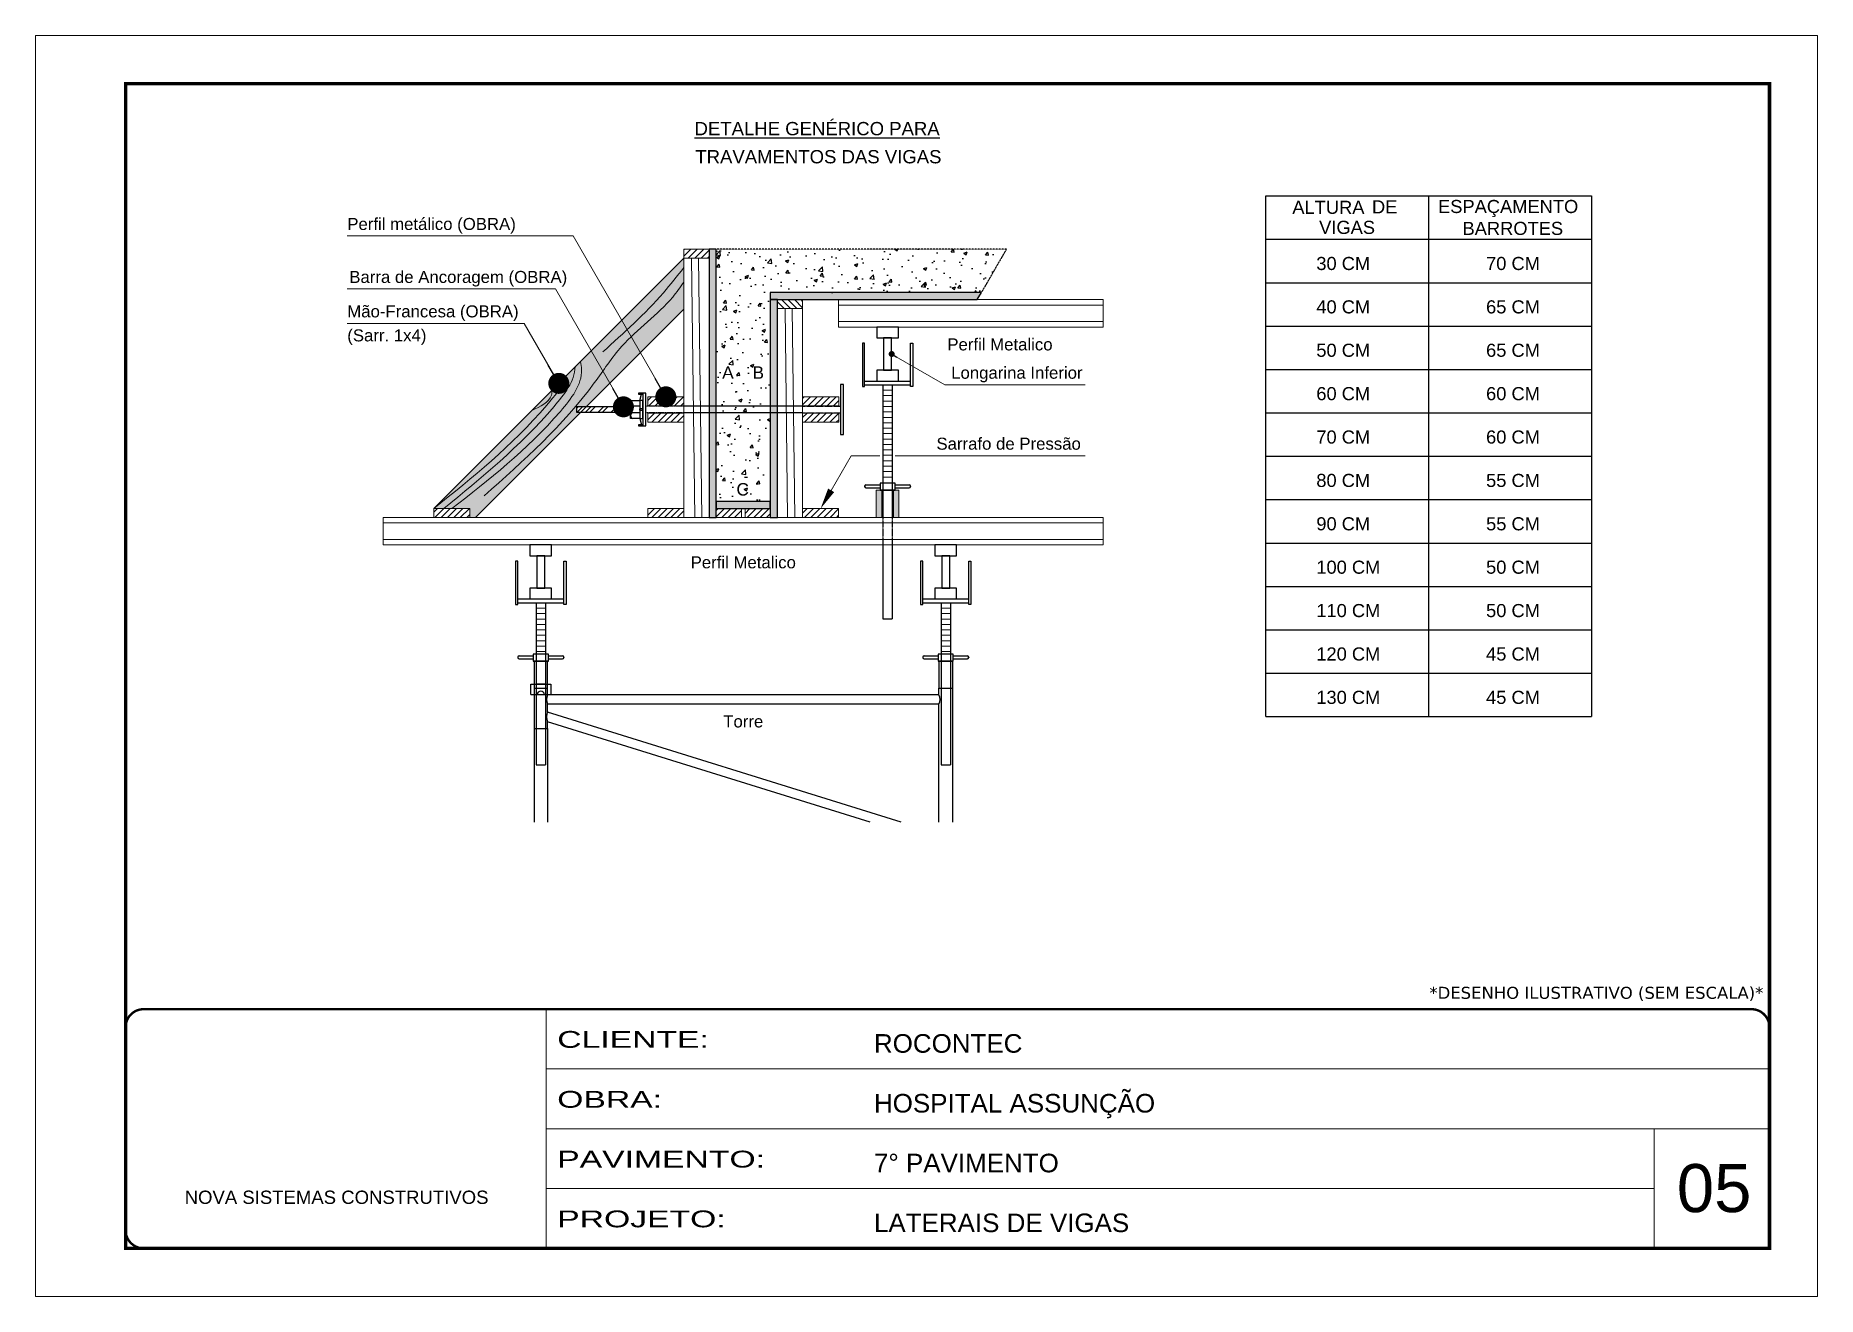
# Model space of a CAD drawing. Extents: x -20960 to -5926, y -2106 to 21915.
# Drawn here: x -12207 to -10722, y 19717 to 20767 of the extents above; entities that cross this region are included whole.
import ezdxf
from ezdxf.enums import TextEntityAlignment as Align

# ---------------------------------------------------------------- set-up
doc = ezdxf.new("R2010")
doc.units = 0
for name, pattern in [('CONTINUO', [0]), ('DASHED', [0.75, 0.5, -0.25]), ('HIDDEN', [0.375, 0.25, -0.125])]:
    doc.linetypes.add(name, pattern=pattern)
for name, color, linetype in [('BARRA DE ANCORAGEM', 251, 'Continuous'), ('COTA', 241, 'Continuous'), ('GARFOS', 7, 'Continuous')]:
    doc.layers.add(name, color=color, linetype=linetype)
for name, color, linetype, lineweight in [('CARIMBO', 255, 'Continuous', 9), ('Demarcação 1', 251, 'Continuous', 9), ('Escoras', 2, 'Continuous', 25), ('Folhas', 255, 'Continuous', 9), ('Forcador', 251, 'Continuous', 25), ('Hachura', 251, 'Continuous', 9), ('Madeira', 126, 'Continuous', 18), ('Perfil Metálico', 224, 'Continuous', 18), ('SARRAFO DE PRESSAO', 251, 'DASHED', 9)]:
    doc.layers.add(name, color=color, linetype=linetype, lineweight=lineweight)
doc.layers.add('Demarcação 2', color=7, linetype='Continuous', lineweight=9, true_color=0xe0e0e0)
doc.styles.add('ARIAL', font='arial.ttf')
doc.styles.get("Standard").update_dxf_attribs({"font": 'arial.ttf'})
doc.styles.add('stylellllll', font='verdana.ttf', dxfattribs={"height": 2})
doc.styles.add('Tecnologia', font='')
doc.styles.get('Tecnologia').set_extended_font_data('Forgotten Futurist')
doc.dimstyles.new('3x', dxfattribs={"dimtxt": 10, "dimasz": 5, "dimexe": 7, "dimexo": 5, "dimgap": 4, "dimtad": 1, "dimdec": 4, "dimlfac": 0.333333, "dimdsep": 46, "dimtxsty": 'Standard', "dimblk": 'DOT', "dimcen": 0.09, "dimclrd": 1, "dimclre": 1, "dimclrt": 2, "dimadec": 0, "dimazin": 2, "dimtfac": 1, "dimtdec": 4, "dimtmove": 0, "dimatfit": 3, "dimldrblk": 'DOT', "dimfxl": 1, "dimtolj": 1, "dimtzin": 0, "dimlwd": 9, "dimlwe": 9, "dimarcsym": 0})
pattern_1 = [(45, (-16947.7435, 26306.378), (-2.6516504, 2.6516504), [])]

msp = doc.modelspace()

# ---------------------------------------------------------------- texts
at = {"color": 0, "linetype": 'Continuous', "ltscale": 5, "style": 'ARIAL'}
for s, p in [('%%UDETALHE GENÉRICO PARA', (-11555.67, 20683.86)), ('TRAVAMENTOS DAS VIGAS', (-11554.6, 20660.47))]:
    msp.add_text(s, height=11.0592, dxfattribs=at).set_placement(p, align=Align.CENTER)
at = {"layer": 'CARIMBO', "style": 'ARIAL'}
for s, height, p in [('Perfil metálico (OBRA)', 10, (-11947.26, 20604.98)), ('Barra de Ancoragem (OBRA)', 10, (-11945.58, 20560.86)), ('Mão-Francesa (OBRA)', 10, (-11947.26, 20532.19)), ('Longarina Inferior', 10, (-11443.93, 20481.08)), ('Sarrafo de Pressão', 10, (-11456.21, 20421.97)), ('05', 40, (-10839.14, 19786.96))]:
    msp.add_text(s, height=height, dxfattribs=at).set_placement(p)
msp.add_text('(Sarr. 1x4)', height=10, dxfattribs=at).set_placement((-11947.26, 20522.19), align=Align.TOP_LEFT)
for s, p in [('Perfil Metalico', (-11403.28, 20509.67)), ('Perfil Metalico', (-11617.22, 20328.17)), ('Torre', (-11617.22, 20195.64))]:
    msp.add_text(s, height=10, dxfattribs=at).set_placement(p, align=Align.MIDDLE_CENTER)
at = {"layer": 'CARIMBO', "color": 0, "linetype": 'Continuous', "style": 'ARIAL'}
for s, p in [('A', (-11630.01, 20486.21)), ('B', (-11604.72, 20486.21)), ('C', (-11617.68, 20388.96))]:
    msp.add_text(s, height=10.37, dxfattribs=at).set_placement(p, align=Align.MIDDLE_CENTER)
at = {"layer": 'CARIMBO', "style": 'stylellllll'}
msp.add_text('*DESENHO ILUSTRATIVO (SEM ESCALA)*', height=10, dxfattribs=at).set_placement((-10767, 19964.63), align=Align.RIGHT)
at = {"layer": 'GARFOS', "color": 2, "ltscale": 1.5}
for s, height, p in [('ALTURA   ', 10.91, (-11159.6, 20618.38)), ('DE', 10.91, (-11093.21, 20618.77)), ('ESPAÇAMENTO', 10.9102, (-11038.15, 20619.08)), ('VIGAS', 10.91, (-11137.25, 20601.69)), ('BARROTES', 10.91, (-11017.75, 20600.84)), ('30 CM', 10.91, (-11139.61, 20571.61)), ('70 CM', 10.91, (-10998.13, 20571.61)), ('40 CM', 10.91, (-11139.61, 20535.48)), ('65 CM', 10.91, (-10998.13, 20535.48)), ('50 CM', 10.91, (-11139.61, 20499.34)), ('65 CM', 10.91, (-10998.13, 20499.34)), ('60 CM', 10.91, (-11139.61, 20463.21)), ('60 CM', 10.91, (-10998.13, 20463.21)), ('70 CM', 10.91, (-11139.61, 20427.07)), ('60 CM', 10.91, (-10998.13, 20427.07)), ('80 CM', 10.91, (-11139.61, 20390.93)), ('55 CM', 10.91, (-10998.13, 20390.93)), ('90 CM', 10.91, (-11139.61, 20354.8)), ('55 CM', 10.91, (-10998.13, 20354.8)), ('100 CM', 10.91, (-11139.61, 20318.66)), ('50 CM', 10.91, (-10998.13, 20318.66)), ('110 CM', 10.91, (-11139.61, 20282.53)), ('50 CM', 10.91, (-10998.13, 20282.53)), ('120 CM', 10.91, (-11139.61, 20246.39)), ('45 CM', 10.91, (-10998.13, 20246.39)), ('130 CM', 10.91, (-11139.61, 20210.25)), ('45 CM', 10.91, (-10998.13, 20210.25))]:
    msp.add_text(s, height=height, dxfattribs=at).set_placement(p)

# ---------------------------------------------------------------- blocks, each defined once
blk = doc.blocks.new('9999999999')
at = {"color": 30, "linetype": 'CONTINUO'}
for p, q in [((98564.6, 34230.2), (98564.6, 34429.4)), ((98564.6, 34379.6), (99584, 34379.6)), ((98564.6, 34329.8), (99488, 34329.8)), ((99584, 34329.8), (99488, 34329.8)), ((99488, 34329.8), (99488, 34230.2)), ((98564.6, 34280), (99488, 34280))]:
    blk.add_line(p, q, dxfattribs=at)
at = {"color": 30, "linetype": 'CONTINUO', "const_width": 2}
blk.add_lwpolyline([(99584, 34230.2), (99584, 34414.4, 0.414214), (99569, 34429.4), (98229, 34429.4, 0.414214), (98214, 34414.4), (98214, 34245.2, 0.414214), (98229, 34230.2), (99584, 34230.2)], format="xyb", dxfattribs=at)
at = {"layer": 'Folhas'}
blk.add_lwpolyline([(98139, 34190.2), (99624, 34190.2), (99624, 35240.2), (98139, 35240.2)], close=True, dxfattribs=at)
at = {"layer": 'Folhas', "color": 30, "const_width": 3}
blk.add_lwpolyline([(98214, 34230.2), (99584, 34230.2), (99584, 35200.2), (98214, 35200.2)], close=True, dxfattribs=at)
at = {"color": 7, "linetype": 'Continuous', "ltscale": 5, "style": 'ARIAL'}
for s, height, p in [('ROCONTEC', 15.48, (98837.7, 34393.1)), ('HOSPITAL ASSUNÇÃO', 15.483, (98837.7, 34343.3)), ('7° PAVIMENTO', 15.483, (98837.7, 34293.5)), ('NOVA SISTEMAS CONSTRUTIVOS', 11.059, (98263.2, 34267.2)), ('LATERAIS DE VIGAS', 15.483, (98837.7, 34243.7))]:
    blk.add_text(s, height=height, dxfattribs=at).set_placement(p)
at = {"layer": 'Folhas', "color": 7, "style": 'Tecnologia', "width": 1.5}
for s, p in [('CLIENTE:', (98573.7, 34397.2)), ('OBRA:', (98573.7, 34347.3)), ('PAVIMENTO:', (98573.7, 34297.5)), ('PROJETO:', (98573.7, 34247.7))]:
    blk.add_text(s, height=14, dxfattribs=at).set_placement(p)
blk = doc.blocks.new('HT20CT')
at = {"layer": 'Forcador'}
for points in [[(-4, 16), (-4, 20), (4, 20), (4, 16)], [(-1.5, 4), (-1.5, 16), (1.5, 16), (1.5, 4)], [(-4, 0), (-4, 4), (4, 4), (4, 0)]]:
    blk.add_lwpolyline(points, close=True, dxfattribs=at)
blk = doc.blocks.new('_Dot')
at = {"color": 0, "linetype": 'ByBlock', "lineweight": -2}
blk.add_line((-0.5, 0), (-1, 0), dxfattribs=at)
at = {"color": 0, "linetype": 'ByBlock', "const_width": 0.5}
blk.add_lwpolyline([(-0.25, 0, 1), (0.25, 0, 1)], format="xyb", close=True, dxfattribs=at)

# ---------------------------------------------------------------- hatches: boundary and pattern name
at = {"layer": 'COTA', "linetype": 'DASHED', "ltscale": 0.3}
h = msp.add_hatch(dxfattribs=at)
h.set_pattern_fill('AR-CONC', color=256, scale=4, style=0)
h.set_pattern_definition([(50, (-60306.738, 12636.036), (28.690407, -2.510085), [3, -33]), (355, (-60306.738, 12636.036), (-5.550053, 30.087685), [2.4, -26.4]), (100.4514, (-60304.347, 12635.827), (23.140375, 27.577582), [2.549608, -28.045684]), (46.1842, (-60306.738, 12644.036), (42.689642, -6.62076), [4.5, -49.5]), (96.6356, (-60303.18, 12643.485), (37.386508, 38.964715), [3.82441, -42.06852]), (351.1842, (-60306.74, 12644.036), (37.386478, 38.964744), [3.6, -39.6]), (21, (-60302.738, 12642.036), (23.876282, -16.104756), [3, -33]), (326, (-60302.738, 12642.036), (9.732613, 29.006002), [2.4, -26.4]), (71.4514, (-60300.748, 12640.694), (33.608905, 12.90122), [2.549608, -28.045684]), (37.5, (-60306.738, 12636.036), (0.4863942, 13.3157542), [0, -26.08, 0, -26.8, 0, -26.5]), (7.5, (-60306.738, 12636.036), (10.5227815, 15.7764685), [0, -15.28, 0, -25.48, 0, -10.1]), (327.5, (-60315.658, 12636.036), (21.3528974, -0.9021949), [0, -10, 0, -31.2, 0, -41.4]), (317.5, (-60319.658, 12636.036), (23.327447, 4.004199), [0, -13, 0, -20.72, 0, -29.4])])
h.paths.add_polyline_path([(-11639.72, 20588.96), (-11639.72, 20378.96), (-11594.72, 20378.96), (-11594.72, 20552.96), (-11418.73, 20552.96), (-11397.94, 20588.96)])
h.paths.add_polyline_path([(-11612.14, 20478.44), (-11597.3, 20478.44), (-11597.3, 20493.99), (-11612.14, 20493.99)], flags=24)
h.paths.add_polyline_path([(-11637.46, 20478.44), (-11622.57, 20478.44), (-11622.57, 20493.99), (-11637.46, 20493.99)], flags=24)
h.paths.add_polyline_path([(-11625.59, 20380.92), (-11609.77, 20380.92), (-11609.77, 20397), (-11625.59, 20397)], flags=24)
at = {"layer": 'Demarcação 1'}
for points in [[(-11639.72, 20588.96), (-11645.72, 20588.96), (-11645.72, 20365.46), (-11639.72, 20365.46)], [(-11418.73, 20552.96), (-11594.72, 20552.96), (-11594.72, 20546.96), (-11422.19, 20546.96)], [(-11588.72, 20546.96), (-11594.72, 20546.96), (-11594.72, 20365.46), (-11588.72, 20365.46)], [(-11594.72, 20378.96), (-11639.72, 20378.96), (-11639.72, 20372.96), (-11594.72, 20372.96)]]:
    msp.add_hatch(color=256, dxfattribs=at).paths.add_polyline_path(points)
at = {"layer": 'Demarcação 2'}
msp.add_hatch(color=256, dxfattribs=at).paths.add_polyline_path([(-11666.72, 20539.04), (-11666.72, 20581.46), (-11875.21, 20372.98), (-11845.14, 20372.98), (-11845.14, 20365.46), (-11840.3, 20365.46), (-11752.5, 20453.25), (-11756.18, 20453.25), (-11756.18, 20457.67), (-11748.09, 20457.67)])
at = {"layer": 'Hachura'}
h = msp.add_hatch(dxfattribs=at)
h.set_pattern_fill('ANSI31', color=256, scale=30, style=0)
h.set_pattern_definition(pattern_1)
h.paths.add_polyline_path([(-11666.72, 20588.96), (-11645.72, 20588.96), (-11645.72, 20581.46), (-11666.72, 20581.46)])
h = msp.add_hatch(dxfattribs=at)
h.set_pattern_fill('ANSI31', color=256, scale=30, style=0)
h.set_pattern_definition([(135, (-4105.8325, 24862.073), (2.6516504, 2.6516504), [])])
h.paths.add_polyline_path([(-11588.72, 20546.96), (-11567.72, 20546.96), (-11567.72, 20539.46), (-11588.72, 20539.46)])
h = msp.add_hatch(dxfattribs=at)
h.set_pattern_fill('ANSI31', color=256, scale=30, style=0)
h.set_pattern_definition(pattern_1)
h.paths.add_polyline_path([(-11666.72, 20458.47), (-11666.72, 20465.99), (-11696.79, 20465.99), (-11696.79, 20458.47)])
h = msp.add_hatch(dxfattribs=at)
h.set_pattern_fill('ANSI31', color=256, scale=30, style=0)
h.set_pattern_definition(pattern_1)
h.paths.add_polyline_path([(-11537.65, 20458.47), (-11537.65, 20465.99), (-11567.72, 20465.99), (-11567.72, 20458.47)])
h = msp.add_hatch(dxfattribs=at)
h.set_pattern_fill('ANSI32', color=256, scale=20, angle=90, style=0)
h.set_pattern_definition([(45, (-3099.6506, 11481.134), (5.303301, -5.303301), []), (45, (-3099.6506, 11484.669), (5.303301, -5.303301), [])])
h.paths.add_polyline_path([(-11756.18, 20453.25), (-11756.18, 20457.67), (-11711.18, 20457.67), (-11711.18, 20453.25)])
h = msp.add_hatch(dxfattribs=at)
h.set_pattern_fill('ANSI31', color=256, scale=30, style=0)
h.set_pattern_definition(pattern_1)
h.paths.add_polyline_path([(-11696.79, 20444.94), (-11666.72, 20444.94), (-11666.72, 20452.46), (-11696.79, 20452.46)])
h = msp.add_hatch(dxfattribs=at)
h.set_pattern_fill('ANSI31', color=256, scale=30, style=0)
h.set_pattern_definition(pattern_1)
h.paths.add_polyline_path([(-11567.72, 20444.94), (-11537.65, 20444.94), (-11537.65, 20452.46), (-11567.72, 20452.46)])
h = msp.add_hatch(dxfattribs=at)
h.set_pattern_fill('ANSI31', color=256, scale=30, style=0)
h.set_pattern_definition([(45, (-17126.159, 26213.371), (-2.6516504, 2.6516504), [])])
h.paths.add_polyline_path([(-11845.14, 20365.46), (-11845.14, 20372.98), (-11875.21, 20372.98), (-11875.21, 20365.46)])
h = msp.add_hatch(dxfattribs=at)
h.set_pattern_fill('ANSI31', color=256, scale=30, style=0)
h.set_pattern_definition(pattern_1)
h.paths.add_polyline_path([(-11696.72, 20365.46), (-11666.72, 20365.46), (-11666.72, 20372.96), (-11696.72, 20372.96)])
h = msp.add_hatch(dxfattribs=at)
h.set_pattern_fill('ANSI31', color=256, scale=30, style=0)
h.set_pattern_definition(pattern_1)
h.paths.add_polyline_path([(-11639.72, 20372.96), (-11618.72, 20372.96), (-11618.72, 20365.46), (-11639.72, 20365.46)])
h = msp.add_hatch(dxfattribs=at)
h.set_pattern_fill('ANSI31', color=256, scale=30, style=0)
h.set_pattern_definition(pattern_1)
h.paths.add_polyline_path([(-11594.72, 20365.46), (-11594.72, 20372.96), (-11615.72, 20372.96), (-11615.72, 20365.46)])
h = msp.add_hatch(dxfattribs=at)
h.set_pattern_fill('ANSI31', color=256, scale=30, style=0)
h.set_pattern_definition(pattern_1)
h.paths.add_polyline_path([(-11537.72, 20372.96), (-11567.72, 20372.96), (-11567.72, 20365.46), (-11537.72, 20365.46)])
at = {"layer": 'Perfil Metálico'}
for points in [[(-11506.36, 20365.46), (-11501.86, 20365.46), (-11501.86, 20388.26), (-11506.36, 20388.26)], [(-11491.99, 20365.46), (-11487.49, 20365.46), (-11487.49, 20388.26), (-11491.99, 20388.26)]]:
    msp.add_hatch(color=256, dxfattribs=at).paths.add_polyline_path(points)

# ---------------------------------------------------------------- linework, layer by layer
for points in [[(-11639.72, 20588.96), (-11645.72, 20588.96), (-11645.72, 20365.46), (-11639.72, 20365.46)], [(-11418.73, 20552.96), (-11594.72, 20552.96), (-11594.72, 20546.96), (-11422.19, 20546.96)], [(-11588.72, 20546.96), (-11594.72, 20546.96), (-11594.72, 20365.46), (-11588.72, 20365.46)], [(-11594.72, 20378.96), (-11639.72, 20378.96), (-11639.72, 20372.96), (-11594.72, 20372.96)]]:
    msp.add_lwpolyline(points, close=True)
at = {"layer": 'BARRA DE ANCORAGEM'}
for p, q in [((-11703.29, 20462.97), (-11702.13, 20468.28)), ((-11700.96, 20469.16), (-11700.96, 20441.77)), ((-11567.73, 20458.13), (-11666.72, 20458.13)), ((-11567.73, 20452.8), (-11666.72, 20452.8)), ((-11703.29, 20447.95), (-11702.13, 20442.65))]:
    msp.add_line(p, q, dxfattribs=at)
at = {"layer": 'BARRA DE ANCORAGEM', "linetype": 'HIDDEN'}
for p, q in [((-11666.72, 20458.13), (-11698.29, 20458.13)), ((-11666.72, 20452.8), (-11698.29, 20452.8)), ((-11567.73, 20458.13), (-11536.15, 20458.13)), ((-11567.73, 20452.8), (-11536.15, 20452.8))]:
    msp.add_line(p, q, dxfattribs=at)
at = {"layer": 'BARRA DE ANCORAGEM', "flags": 128}
for points in [[(-11700.96, 20469.16), (-11704.52, 20469.16), (-11704.52, 20468.28), (-11700.96, 20468.28)], [(-11698.29, 20441.77), (-11698.29, 20469.16), (-11700.96, 20469.16), (-11700.96, 20441.77)], [(-11533.75, 20434.66), (-11533.75, 20476.27), (-11536.15, 20476.27), (-11536.15, 20434.66)], [(-11711.18, 20457.67), (-11756.18, 20457.67), (-11756.18, 20453.25), (-11711.18, 20453.25)], [(-11700.96, 20462.97), (-11703.29, 20462.97), (-11703.29, 20447.95), (-11700.96, 20447.95)], [(-11700.96, 20442.65), (-11704.52, 20442.65), (-11704.52, 20441.77), (-11700.96, 20441.77)]]:
    msp.add_lwpolyline(points, close=True, dxfattribs=at)
for points in [[(-11703.29, 20447.95), (-11711.18, 20447.95), (-11711.18, 20462.97), (-11703.29, 20462.97)], [(-11703.29, 20455.02), (-11700.96, 20455.02), (-11700.96, 20455.91), (-11703.29, 20455.91), (-11703.29, 20455.02), (-11703.29, 20455.91)]]:
    msp.add_lwpolyline(points, dxfattribs=at)
for points in [[(-11703.29, 20458.11), (-11709.41, 20458.11, -0.729796), (-11709.41, 20462.97, -0.729796)], [(-11703.29, 20452.81), (-11709.41, 20452.81, -0.6666667), (-11709.41, 20458.11, -0.6666667)]]:
    msp.add_lwpolyline(points, format="xyb", dxfattribs=at)
at = {"layer": 'BARRA DE ANCORAGEM'}
msp.add_arc((-11708.63, 20450.38), 2.55, 107.75636, 252.24364, dxfattribs=at)
at = {"layer": 'COTA', "linetype": 'DASHED', "ltscale": 0.3}
for q in [(-11639.72, 20588.96), (-11418.73, 20552.96)]:
    msp.add_line((-11397.94, 20588.96), q, dxfattribs=at)
at = {"layer": 'Escoras'}
for p, q in [((-11491.3, 20388.26), (-11502.55, 20388.26)), ((-11791.6, 20245.91), (-11791.6, 20111.82)), ((-11780.35, 20245.91), (-11791.6, 20245.91)), ((-11780.35, 20223.41), (-11780.35, 20245.91)), ((-11442.85, 20245.91), (-11454.1, 20245.91)), ((-11454.1, 20245.91), (-11454.1, 20223.41)), ((-11442.85, 20245.91), (-11442.85, 20111.82)), ((-11794.41, 20226.79), (-11777.53, 20226.79)), ((-11794.41, 20218.01), (-11794.41, 20226.79)), ((-11782.03, 20226.77), (-11789.91, 20226.77)), ((-11777.53, 20226.79), (-11777.53, 20218.01)), ((-11794.41, 20218.01), (-11788.9, 20218.01)), ((-11791.6, 20223.41), (-11780.35, 20223.41)), ((-11782.03, 20217.73), (-11789.91, 20217.73)), ((-11783.05, 20218.01), (-11777.53, 20218.01)), ((-11780.35, 20217.79), (-11780.35, 20223.41)), ((-11454.1, 20217.79), (-11780.35, 20217.79)), ((-11454.1, 20223.41), (-11442.85, 20223.41)), ((-11454.1, 20217.79), (-11454.1, 20223.41)), ((-11454.1, 20210.14), (-11780.35, 20210.14)), ((-11780.35, 20203.78), (-11780.35, 20210.14)), ((-11485.58, 20111.82), (-11780.35, 20203.3)), ((-11454.1, 20111.82), (-11454.1, 20210.14)), ((-11791.6, 20189.66), (-11780.35, 20189.66)), ((-11511.39, 20111.82), (-11780.35, 20195.29)), ((-11780.35, 20189.66), (-11780.35, 20195.29)), ((-11780.35, 20189.66), (-11780.35, 20111.82))]:
    msp.add_line(p, q, dxfattribs=at)
for centre, radius, start, end in [((-11785.97, 20218.01), 2.92, 0, 180), ((-11772.78, 20213.96), 8.48, 153.19207, 206.80793), ((-11461.67, 20213.96), 8.48, 333.19207, 26.80793), ((-11770.94, 20199.54), 10.33, 155.71056, 204.28944)]:
    msp.add_arc(centre, radius, start, end, dxfattribs=at)
at = {"layer": 'Forcador', "linetype": 'Continuous'}
for p, q in [((-11516.05, 20479.16), (-11477.8, 20479.16)), ((-11516.05, 20476.01), (-11477.8, 20476.01)), ((-11500.86, 20476.01), (-11500.86, 20365.46)), ((-11492.99, 20476.01), (-11492.99, 20365.46)), ((-11516.05, 20391.64), (-11516.05, 20391.19)), ((-11515.04, 20392.65), (-11503.22, 20392.65)), ((-11515.04, 20390.18), (-11503.22, 20390.18)), ((-11490.62, 20392.65), (-11478.81, 20392.65)), ((-11490.62, 20390.18), (-11478.81, 20390.18)), ((-11477.8, 20391.64), (-11477.8, 20391.19)), ((-11500.86, 20342.66), (-11500.86, 20281.01)), ((-11492.99, 20342.66), (-11492.99, 20281.01)), ((-11805.1, 20297.66), (-11766.85, 20297.66)), ((-11805.1, 20294.51), (-11766.85, 20294.51)), ((-11789.91, 20294.51), (-11789.91, 20159.51)), ((-11782.03, 20294.51), (-11782.03, 20159.51)), ((-11467.6, 20297.66), (-11429.35, 20297.66)), ((-11467.6, 20294.51), (-11429.35, 20294.51)), ((-11452.41, 20294.51), (-11452.41, 20159.51)), ((-11444.53, 20294.51), (-11444.53, 20159.51)), ((-11500.86, 20281.01), (-11492.99, 20281.01)), ((-11805.1, 20249.29), (-11805.1, 20248.84)), ((-11804.08, 20250.3), (-11792.27, 20250.3)), ((-11804.08, 20247.83), (-11792.27, 20247.83)), ((-11779.67, 20250.3), (-11767.86, 20250.3)), ((-11779.67, 20247.83), (-11767.86, 20247.83)), ((-11766.85, 20249.29), (-11766.85, 20248.84)), ((-11467.6, 20249.29), (-11467.6, 20248.84)), ((-11466.58, 20250.3), (-11454.77, 20250.3)), ((-11466.58, 20247.83), (-11454.77, 20247.83)), ((-11442.17, 20250.3), (-11430.36, 20250.3)), ((-11442.17, 20247.83), (-11430.36, 20247.83)), ((-11429.35, 20249.29), (-11429.35, 20248.84)), ((-11789.91, 20159.51), (-11782.03, 20159.51)), ((-11452.41, 20159.51), (-11444.53, 20159.51))]:
    msp.add_line(p, q, dxfattribs=at)
at = {"layer": 'Forcador', "linetype": 'HIDDEN'}
for p, q in [((-11500.86, 20365.46), (-11500.86, 20342.66)), ((-11492.99, 20365.46), (-11492.99, 20342.66))]:
    msp.add_line(p, q, dxfattribs=at)
at = {"layer": 'Forcador', "linetype": 'Continuous'}
for points in [[(-11517.96, 20510.66), (-11517.96, 20474.66), (-11516.05, 20474.66), (-11516.05, 20510.66)], [(-11475.89, 20510.66), (-11475.89, 20474.66), (-11477.8, 20474.66), (-11477.8, 20510.66)], [(-11503.22, 20394.11), (-11503.22, 20388.26), (-11490.62, 20388.26), (-11490.62, 20394.11)], [(-11807.01, 20329.16), (-11807.01, 20293.16), (-11805.1, 20293.16), (-11805.1, 20329.16)], [(-11764.93, 20329.16), (-11764.93, 20293.16), (-11766.85, 20293.16), (-11766.85, 20329.16)], [(-11469.51, 20329.16), (-11469.51, 20293.16), (-11467.6, 20293.16), (-11467.6, 20329.16)], [(-11427.43, 20329.16), (-11427.43, 20293.16), (-11429.35, 20293.16), (-11429.35, 20329.16)], [(-11792.27, 20251.76), (-11792.27, 20245.91), (-11779.67, 20245.91), (-11779.67, 20251.76)], [(-11454.77, 20251.76), (-11454.77, 20245.91), (-11442.17, 20245.91), (-11442.17, 20251.76)]]:
    msp.add_lwpolyline(points, close=True, dxfattribs=at)
for centre, start, end in [((-11515.04, 20391.64), 90, 180), ((-11515.04, 20391.19), 180, 270), ((-11478.81, 20391.64), 0, 90), ((-11478.81, 20391.19), 270, 0), ((-11804.08, 20249.29), 90, 180), ((-11804.08, 20248.84), 180, 270), ((-11767.86, 20249.29), 0, 90), ((-11767.86, 20248.84), 270, 0), ((-11466.58, 20249.29), 90, 180), ((-11466.58, 20248.84), 180, 270), ((-11430.36, 20249.29), 0, 90), ((-11430.36, 20248.84), 270, 0)]:
    msp.add_arc(centre, 1.01, start, end, dxfattribs=at)
at = {"layer": 'GARFOS', "color": 2, "ltscale": 1.5}
for p, q in [((-11181.8, 20199.72), (-11181.8, 20633.35)), ((-11181.8, 20633.35), (-10910.26, 20633.35)), ((-11046.03, 20633.35), (-11046.03, 20199.72)), ((-10910.26, 20633.35), (-10910.26, 20199.72)), ((-11181.8, 20597.21), (-10910.26, 20597.21)), ((-11181.8, 20597.21), (-10910.26, 20597.21)), ((-11181.8, 20561.08), (-10910.26, 20561.08)), ((-11181.8, 20524.94), (-10910.26, 20524.94)), ((-11181.8, 20488.81), (-10910.26, 20488.81)), ((-11181.8, 20452.67), (-10910.26, 20452.67)), ((-11181.8, 20416.53), (-10910.26, 20416.53)), ((-11181.8, 20380.4), (-10910.26, 20380.4)), ((-11181.8, 20344.26), (-10910.26, 20344.26)), ((-11181.8, 20308.13), (-10910.26, 20308.13)), ((-11181.8, 20271.99), (-10910.26, 20271.99)), ((-11181.8, 20235.85), (-10910.26, 20235.85)), ((-11181.8, 20199.72), (-10910.26, 20199.72))]:
    msp.add_line(p, q, dxfattribs=at)
at = {"layer": 'Hachura'}
for p, q in [((-11657.7, 20365.46), (-11660.4, 20581.46)), ((-11651.7, 20365.46), (-11654.4, 20581.46)), ((-11580.22, 20365.46), (-11582.4, 20539.46)), ((-11574.22, 20365.46), (-11576.4, 20539.46)), ((-11492.99, 20471.5), (-11500.86, 20471.5)), ((-11492.99, 20466.98), (-11500.86, 20466.98)), ((-11492.99, 20462.46), (-11500.86, 20462.46)), ((-11492.99, 20457.95), (-11500.86, 20457.95)), ((-11492.99, 20453.43), (-11500.86, 20453.43)), ((-11492.99, 20448.91), (-11500.86, 20448.91)), ((-11492.99, 20444.4), (-11500.86, 20444.4)), ((-11492.99, 20439.88), (-11500.86, 20439.88)), ((-11492.99, 20435.36), (-11500.86, 20435.36)), ((-11492.99, 20430.85), (-11500.86, 20430.85)), ((-11492.99, 20426.33), (-11500.86, 20426.33)), ((-11492.99, 20421.82), (-11500.86, 20421.82)), ((-11492.99, 20417.3), (-11500.86, 20417.3)), ((-11492.99, 20412.78), (-11500.86, 20412.78)), ((-11492.99, 20408.27), (-11500.86, 20408.27)), ((-11492.99, 20403.75), (-11500.86, 20403.75)), ((-11492.99, 20399.23), (-11500.86, 20399.23)), ((-11782.03, 20290), (-11789.91, 20290)), ((-11782.03, 20285.48), (-11789.91, 20285.48)), ((-11444.53, 20290), (-11452.41, 20290)), ((-11444.53, 20285.48), (-11452.41, 20285.48)), ((-11782.03, 20280.96), (-11789.91, 20280.96)), ((-11782.03, 20276.45), (-11789.91, 20276.45)), ((-11782.03, 20271.93), (-11789.91, 20271.93)), ((-11444.53, 20280.96), (-11452.41, 20280.96)), ((-11444.53, 20276.45), (-11452.41, 20276.45)), ((-11444.53, 20271.93), (-11452.41, 20271.93)), ((-11782.03, 20267.41), (-11789.91, 20267.41)), ((-11782.03, 20262.9), (-11789.91, 20262.9)), ((-11782.03, 20258.38), (-11789.91, 20258.38)), ((-11444.53, 20267.41), (-11452.41, 20267.41)), ((-11444.53, 20262.9), (-11452.41, 20262.9)), ((-11444.53, 20258.38), (-11452.41, 20258.38)), ((-11782.03, 20253.86), (-11789.91, 20253.86)), ((-11444.53, 20253.86), (-11452.41, 20253.86))]:
    msp.add_line(p, q, dxfattribs=at)
at = {"layer": 'Hachura', "color": 1}
for p, q in [((-11543.97, 20388.12), (-11527.31, 20416.97)), ((-11527.31, 20416.97), (-11503.36, 20416.97)), ((-11490.49, 20416.97), (-11332.38, 20416.97))]:
    msp.add_line(p, q, dxfattribs=at)
at = {"layer": 'Hachura'}
for points in [[(-11666.72, 20573.67), (-11683.77, 20552.7), (-11734.35, 20503.44)], [(-11833.24, 20383.47), (-11741.35, 20477.6), (-11718.4, 20508.08), (-11676.03, 20549.13), (-11666.72, 20561.58)], [(-11860.17, 20372.98), (-11769.67, 20453.89), (-11752.01, 20488.72), (-11752.76, 20495.43)], [(-11793.46, 20454.72), (-11777.12, 20467.37), (-11776.35, 20471.84)]]:
    msp.add_spline(points, degree=3, dxfattribs=at)
for points, knots in [([(-11875.21, 20372.98), (-11842.97, 20398.71), (-11803.75, 20430.03), (-11768.06, 20474.6), (-11765.04, 20483.15)], [0, 0, 0, 0, 127.741989, 155.4442459, 155.4442459, 155.4442459, 155.4442459]), ([(-11866.86, 20372.98), (-11835.51, 20398.46), (-11794.85, 20431.5), (-11757.77, 20478.87), (-11757.28, 20490.91)], [0, 0, 0, 0, 125.1825812, 162.3251979, 162.3251979, 162.3251979, 162.3251979])]:
    msp.add_open_spline(points, degree=3, knots=knots, dxfattribs=at)
at = {"layer": 'Hachura', "color": 1}
msp.add_solid([(-11541.45, 20386.66), (-11552.72, 20372.96), (-11546.5, 20389.58)], dxfattribs=at)
at = {"layer": 'Madeira'}
for p, q in [((-11666.72, 20581.46), (-11875.21, 20372.98)), ((-11666.72, 20581.46), (-11666.72, 20372.96)), ((-11666.72, 20539.04), (-11840.3, 20365.46)), ((-11567.72, 20372.96), (-11567.72, 20539.46))]:
    msp.add_line(p, q, dxfattribs=at)
for points in [[(-11666.72, 20581.46), (-11645.72, 20581.46), (-11645.72, 20588.96), (-11666.72, 20588.96)], [(-11567.72, 20539.46), (-11588.72, 20539.46), (-11588.72, 20546.96), (-11567.72, 20546.96)], [(-11696.79, 20465.99), (-11666.72, 20465.99), (-11666.72, 20458.47), (-11696.79, 20458.47)], [(-11567.72, 20465.99), (-11537.65, 20465.99), (-11537.65, 20458.47), (-11567.72, 20458.47)], [(-11696.79, 20444.94), (-11666.72, 20444.94), (-11666.72, 20452.46), (-11696.79, 20452.46)], [(-11567.72, 20444.94), (-11537.65, 20444.94), (-11537.65, 20452.46), (-11567.72, 20452.46)], [(-11875.21, 20372.98), (-11845.14, 20372.98), (-11845.14, 20365.46), (-11875.21, 20365.46)], [(-11696.72, 20365.46), (-11666.72, 20365.46), (-11666.72, 20372.96), (-11696.72, 20372.96)], [(-11618.72, 20365.46), (-11639.72, 20365.46), (-11639.72, 20372.96), (-11618.72, 20372.96)], [(-11615.72, 20365.46), (-11594.72, 20365.46), (-11594.72, 20372.96), (-11615.72, 20372.96)], [(-11537.72, 20365.46), (-11567.72, 20365.46), (-11567.72, 20372.96), (-11537.72, 20372.96)]]:
    msp.add_lwpolyline(points, close=True, dxfattribs=at)
at = {"layer": 'Perfil Metálico'}
for p, q in [((-11537.72, 20542.46), (-11317.22, 20542.46)), ((-11537.72, 20528.66), (-11317.22, 20528.66)), ((-11917.22, 20360.96), (-11317.22, 20360.96)), ((-11917.22, 20347.16), (-11317.22, 20347.16))]:
    msp.add_line(p, q, dxfattribs=at)
for points in [[(-11537.72, 20524.16), (-11317.22, 20524.16), (-11317.22, 20546.96), (-11537.72, 20546.96)], [(-11501.86, 20365.46), (-11506.36, 20365.46), (-11506.36, 20388.26), (-11501.86, 20388.26)], [(-11491.99, 20365.46), (-11487.49, 20365.46), (-11487.49, 20388.26), (-11491.99, 20388.26)], [(-11917.22, 20342.66), (-11317.22, 20342.66), (-11317.22, 20365.46), (-11917.22, 20365.46)]]:
    msp.add_lwpolyline(points, close=True, dxfattribs=at)

# ---------------------------------------------------------------- block references
at = {"layer": 'Forcador', "linetype": 'Continuous', "xscale": -2.25, "yscale": 2.25, "zscale": 2.25}
for p in [(-11496.92, 20479.16), (-11448.47, 20297.66)]:
    msp.add_blockref('HT20CT', p, dxfattribs=at)
at = {"layer": 'Forcador', "xscale": -2.25, "yscale": 2.25, "zscale": 2.25}
msp.add_blockref('HT20CT', (-11785.97, 20297.66), dxfattribs=at)
at = {"layer": 'SARRAFO DE PRESSAO', "color": 6, "linetype": 'ByBlock'}
msp.add_blockref('9999999999', (-110345.98, -14473.39), dxfattribs=at)

msp.set_redraw_order([(e.dxf.handle, doc.entitydb.next_handle()) for e in msp.query("TEXT MTEXT ATTDEF DIMENSION ARC_DIMENSION")])  # texts and dimensions are drawn at this point

# ---------------------------------------------------------------- leaders
msp.add_leader([(-11493.55, 20501.66), (-11449.24, 20476.08), (-11332.38, 20476.08)], dimstyle='3x', override={"dimgap": 4, "dimtad": 0})
at = {"layer": 'Hachura'}
for points, override in [([(-11681.76, 20465.99), (-11759.11, 20599.98), (-11947.26, 20599.98)], {"dimasz": 17.5, "dimtad": 0}), ([(-11717.11, 20457.67), (-11773.8, 20555.86), (-11947.26, 20555.86)], {"dimasz": 17.5, "dimtad": 0}), ([(-11770.96, 20477.22), (-11799.81, 20527.19), (-11947.26, 20527.19)], {"dimasz": 17.5, "dimgap": 4, "dimtad": 0})]:
    msp.add_leader(points, dimstyle='3x', override=override, dxfattribs=at)

doc.saveas('drawing.dxf')
